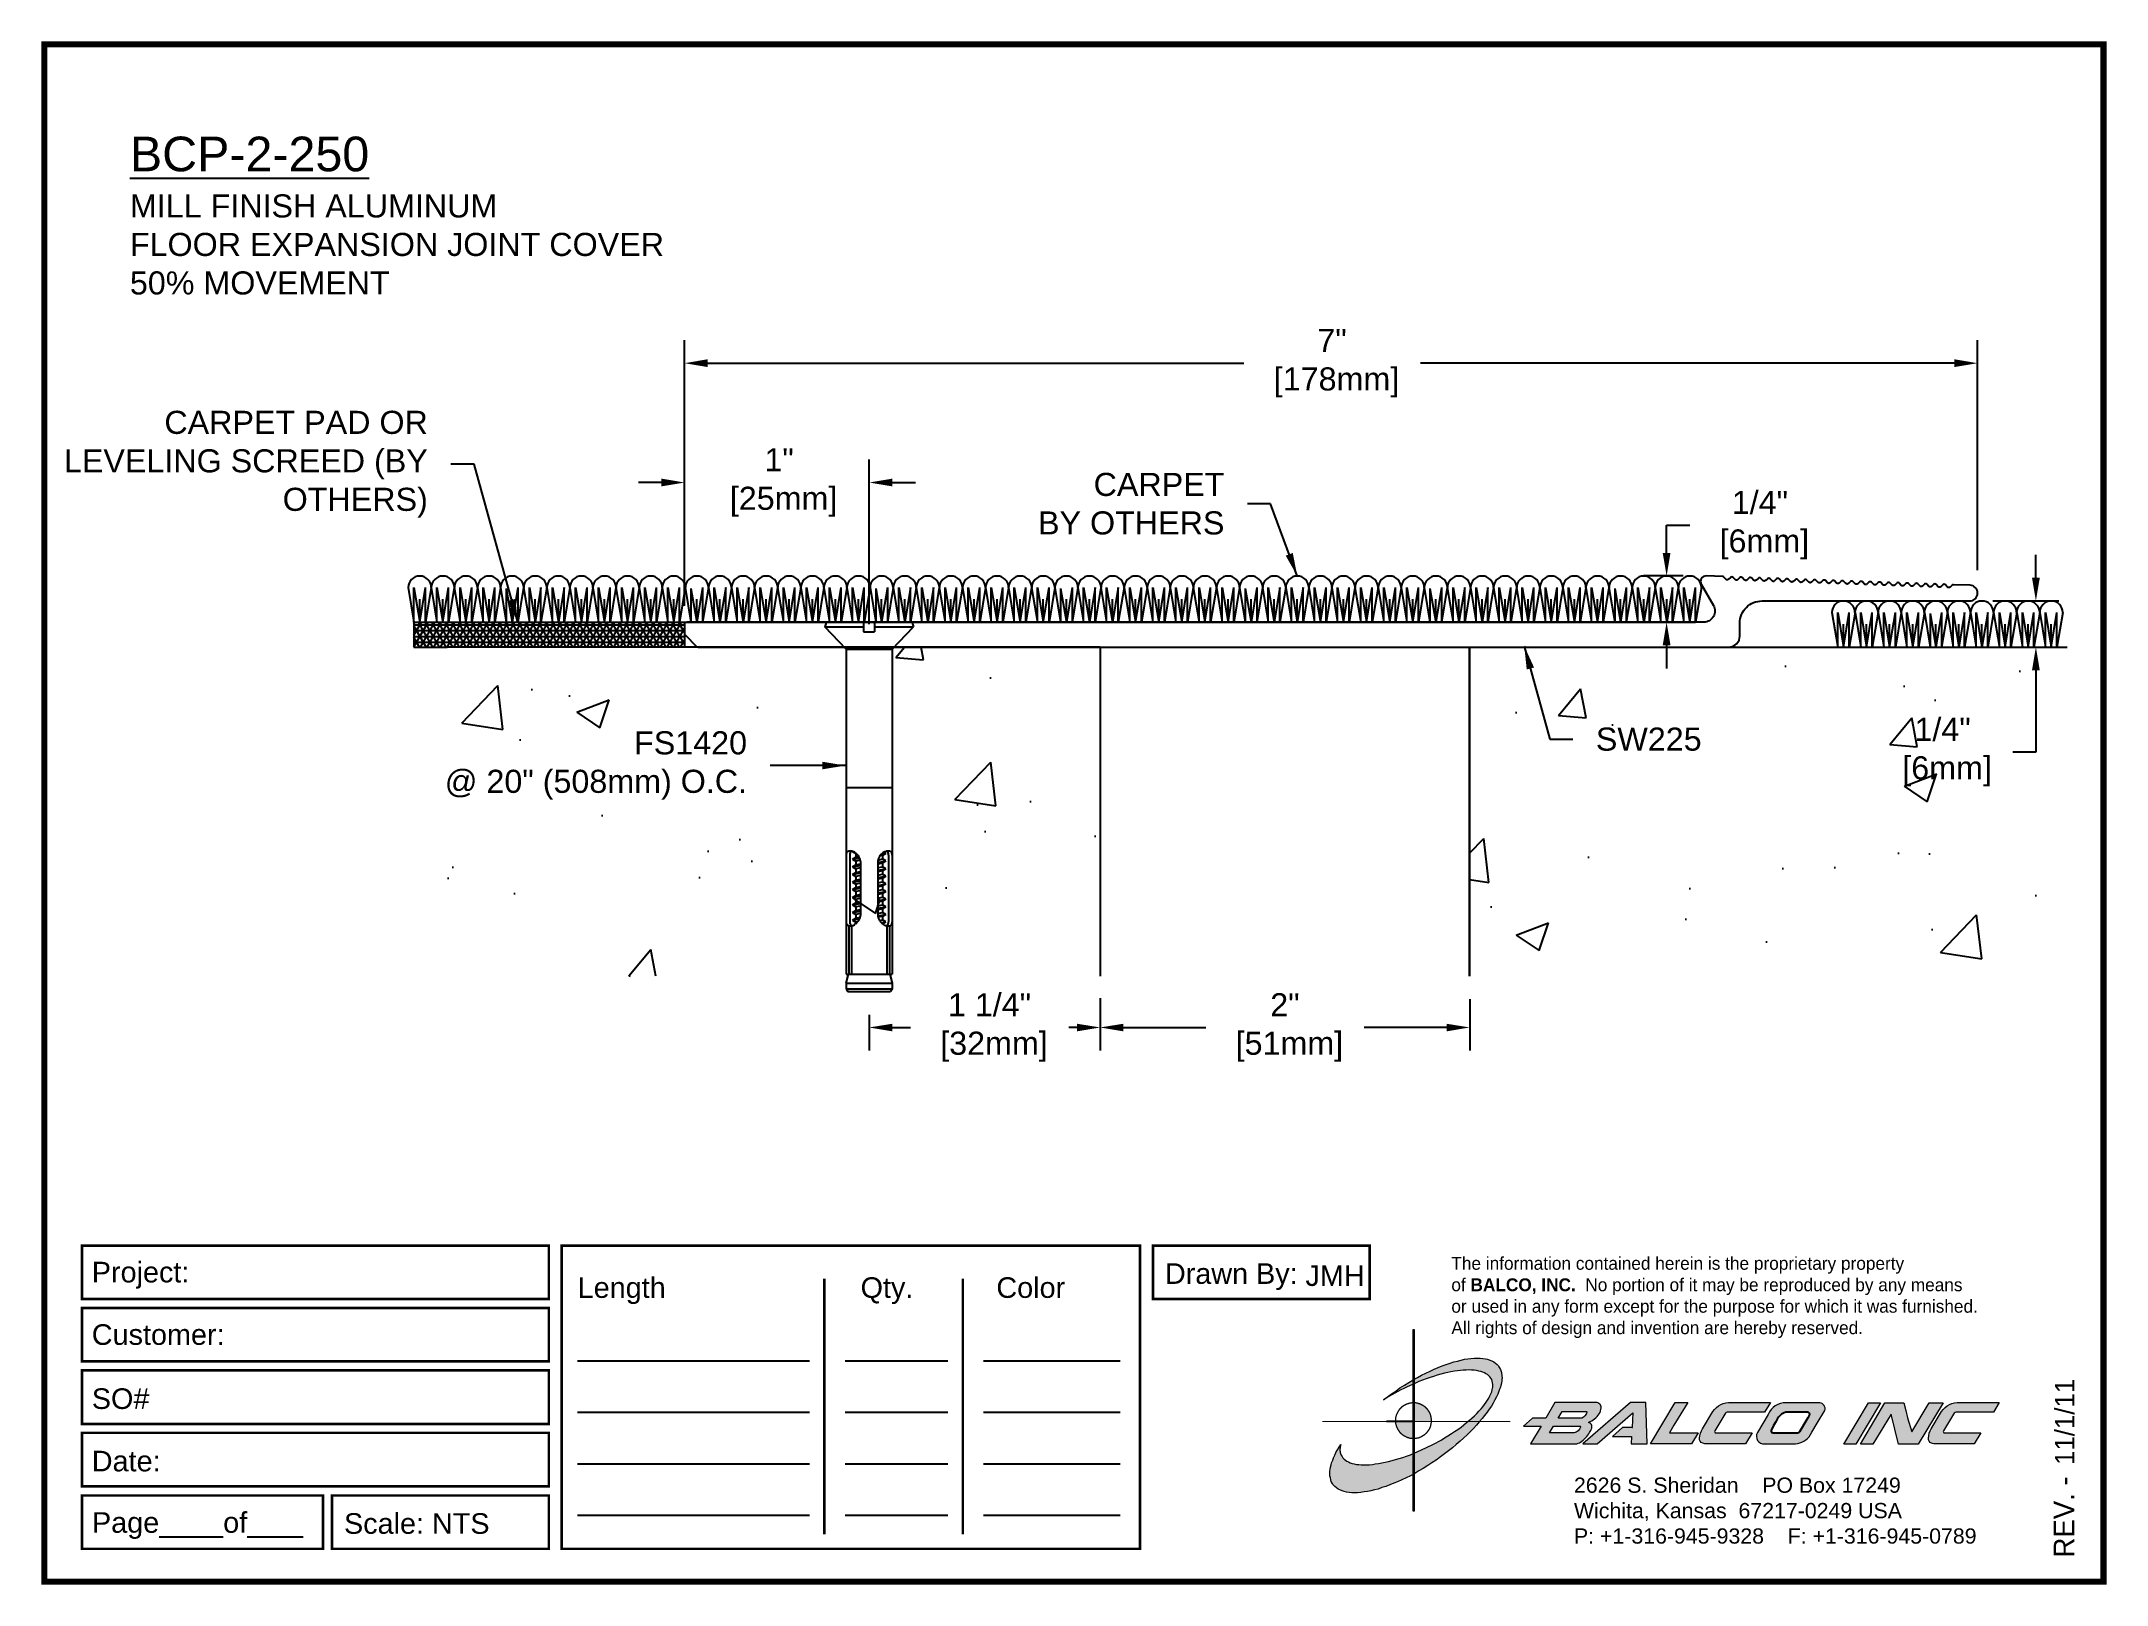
# Paper-space layout 'Layout1' of a CAD drawing. Header units: inches. Extents: x 0 to 10, y 0 to 7.5.
# The model-space entities are those that its viewports show. They can reach past a viewport. Long polylines and large blocks are cut down to what shows.
import ezdxf

# ---------------------------------------------------------------- set-up
doc = ezdxf.new("R2010")
doc.units = ezdxf.units.IN
doc.header["$MEASUREMENT"] = 0
for name, color, linetype in [('Anchors', 4, 'Continuous'), ('Border', 7, 'Continuous'), ('Conditions', 1, 'Continuous'), ('Dimensions', 3, 'Continuous'), ('Metals', 7, 'Continuous'), ('Text', 2, 'Continuous')]:
    doc.layers.add(name, color=color, linetype=linetype)
doc.styles.add('ARIAL', font='arial.ttf')
doc.styles.add('Copyright', font='ERASDEMI.TTF')
doc.styles.get("Standard").update_dxf_attribs({"font": 'arial.ttf'})
doc.dimstyles.new('Arial', dxfattribs={"dimtxt": 0.125, "dimasz": 0.125, "dimexe": 0.125, "dimexo": 0.125, "dimgap": 0.125, "dimtad": 0, "dimtih": 1, "dimtoh": 1, "dimdec": 4, "dimzin": 0, "dimdsep": 46, "dimlunit": 4, "dimtxsty": 'ARIAL', "dimcen": 0.125, "dimadec": 0, "dimazin": 0, "dimtfac": 1, "dimtdec": 4, "dimtofl": 0, "dimtmove": 0, "dimatfit": 3, "dimfxl": 0, "dimfrac": 2, "dimtolj": 1, "dimtzin": 0, "dimarcsym": 0})

psp = doc.layouts.get("Layout1")

# ---------------------------------------------------------------- texts
at = {"insert": (6.828, 1.576), "char_height": 0.0625, "width": 50.295, "attachment_point": 1, "style": 'Copyright'}
psp.add_mtext('The information contained herein is the proprietary property\\Pof {\\fEras Bold ITC|b0|i0|c0|p34;BALCO, INC.}  No portion of it may be reproduced by any means\\Por used in any form except for the purpose for which it was furnished.\\PAll rights of design and invention are hereby reserved.', dxfattribs=at)
at = {"layer": 'Border', "insert": (7.423, 0.505), "char_height": 0.074, "width": 2.3438, "attachment_point": 1, "style": 'ARIAL'}
psp.add_mtext('2626 S. Sheridan    PO Box 17249\\PWichita, Kansas  67217-0249 USA \\PP: +1-316-945-9328    F: +1-316-945-0789', dxfattribs=at)

msp = doc.modelspace()

# ---------------------------------------------------------------- texts
at = {"layer": 'Text', "style": 'ARIAL'}
for s, insert, char_height, width, attachment_point in [('{\\LBCP-2-250\\P\\H0.6667x;\\lMILL FINISH ALUMINUM\\PFLOOR EXPANSION JOINT COVER\\P50% MOVEMENT}', (0.54078, 6.11133), 0.1875, 3.2215, 1), ('CARPET PAD OR LEVELING SCREED (BY OTHERS)', (2.15354, 4.33757), 0.125, 1.9706066, 6), ('\\A1;CARPET\\PBY OTHERS', (6.46563, 4.12365), 0.125, 1.0255168, 6), ('\\A1;SW225', (8.47611, 2.84901), 0.125, 1.3826636, 4), ('\\A1;FS1420\\P@ 20" (508mm) O.C.', (3.88145, 2.70684), 0.125, 1.7723285, 6)]:
    msp.add_mtext(s, dxfattribs=dict(at, insert=insert, char_height=char_height, width=width, attachment_point=attachment_point))

# ---------------------------------------------------------------- blocks, each defined once
blk = doc.blocks.new('ACADlogo')
h = blk.add_hatch(color=256)
h.paths.add_polyline_path([(-3.346, 1.223), (-3.351, 1.223), (-3.351, 0.979), (-3.346, 0.982)])
h.paths.add_polyline_path([(-3.346, 0.961), (-3.351, 0.959), (-3.351, 0.868), (-3.346, 0.868)])
h.paths.add_polyline_path([(-3.346, 0.777), (-3.351, 0.777), (-3.351, 0.699), (-3.351, 0.695), (-3.35, 0.695), (-3.346, 0.695)])
h.paths.add_polyline_path([(-3.346, 0.864), (-3.346, 0.868), (-3.35, 0.868), (-3.351, 0.868), (-3.351, 0.777), (-3.346, 0.777), (-3.346, 0.778), (-3.348, 0.778)])
h.paths.add_polyline_path([(-3.346, 0.524), (-3.351, 0.521), (-3.351, 0.342), (-3.346, 0.342)])
h.paths.add_polyline_path([(-3.346, 0.695), (-3.351, 0.695), (-3.351, 0.621), (-3.346, 0.623)])
h.paths.add_polyline_path([(-3.346, 0.623), (-3.351, 0.621), (-3.351, 0.521), (-3.346, 0.524)])
h.paths.add_polyline_path([(-3.346, 0.982), (-3.351, 0.979), (-3.351, 0.959), (-3.346, 0.961)])
h = blk.add_hatch(color=175)
h.paths.add_polyline_path([(-3.518, 0.573), (-3.534, 0.571), (-3.548, 0.569), (-3.562, 0.567), (-3.576, 0.567), (-3.589, 0.566), (-3.602, 0.567), (-3.614, 0.568), (-3.625, 0.569), (-3.636, 0.572), (-3.646, 0.574), (-3.656, 0.577), (-3.664, 0.581), (-3.673, 0.585), (-3.679, 0.589), (-3.685, 0.595), (-3.688, 0.598), (-3.691, 0.6), (-3.695, 0.607), (-3.699, 0.614), (-3.703, 0.621), (-3.704, 0.626), (-3.705, 0.631), (-3.706, 0.637), (-3.706, 0.642), (-3.705, 0.648), (-3.705, 0.653), (-3.703, 0.659), (-3.702, 0.665), (-3.71, 0.652), (-3.717, 0.639), (-3.725, 0.626), (-3.731, 0.613), (-3.737, 0.601), (-3.741, 0.589), (-3.746, 0.577), (-3.749, 0.566), (-3.751, 0.555), (-3.753, 0.544), (-3.754, 0.538), (-3.754, 0.533), (-3.755, 0.523), (-3.754, 0.513), (-3.753, 0.508), (-3.752, 0.503), (-3.75, 0.494), (-3.748, 0.486), (-3.743, 0.477), (-3.74, 0.473), (-3.738, 0.469), (-3.734, 0.465), (-3.73, 0.461), (-3.723, 0.455), (-3.715, 0.449), (-3.706, 0.445), (-3.695, 0.44), (-3.685, 0.437), (-3.674, 0.434), (-3.661, 0.432), (-3.648, 0.431), (-3.634, 0.431), (-3.62, 0.431), (-3.604, 0.433), (-3.588, 0.435), (-3.572, 0.438), (-3.556, 0.441), (-3.538, 0.445), (-3.52, 0.449), (-3.503, 0.456), (-3.483, 0.461), (-3.464, 0.469), (-3.445, 0.477), (-3.426, 0.485), (-3.406, 0.494), (-3.385, 0.503), (-3.364, 0.514), (-3.351, 0.521), (-3.351, 0.621), (-3.364, 0.616), (-3.382, 0.609), (-3.4, 0.603), (-3.418, 0.598), (-3.436, 0.592), (-3.453, 0.587), (-3.47, 0.583), (-3.486, 0.579), (-3.503, 0.576)])
h.paths.add_polyline_path([(-3.215, 0.687), (-3.251, 0.667), (-3.289, 0.649), (-3.327, 0.631), (-3.345, 0.623), (-3.346, 0.623), (-3.346, 0.524), (-3.343, 0.525), (-3.323, 0.537), (-3.302, 0.549), (-3.28, 0.563), (-3.259, 0.577), (-3.238, 0.59), (-3.218, 0.605), (-3.198, 0.62), (-3.179, 0.635), (-3.16, 0.65), (-3.141, 0.665), (-3.123, 0.681), (-3.106, 0.696), (-3.089, 0.712), (-3.074, 0.727), (-3.058, 0.743), (-3.043, 0.759), (-3.03, 0.775), (-3.028, 0.777), (-3.085, 0.777), (-3.091, 0.772), (-3.105, 0.761), (-3.118, 0.75), (-3.134, 0.739), (-3.149, 0.729), (-3.165, 0.718), (-3.182, 0.707), (-3.198, 0.697)])
h.paths.add_polyline_path([(-2.921, 1.009), (-2.922, 1.015), (-2.924, 1.02), (-2.926, 1.029), (-2.931, 1.038), (-2.934, 1.043), (-2.936, 1.047), (-2.94, 1.05), (-2.943, 1.054), (-2.951, 1.06), (-2.959, 1.066), (-2.968, 1.071), (-2.978, 1.075), (-2.989, 1.079), (-3, 1.081), (-3.013, 1.083), (-3.026, 1.084), (-3.04, 1.084), (-3.054, 1.084), (-3.07, 1.083), (-3.085, 1.081), (-3.102, 1.079), (-3.118, 1.075), (-3.136, 1.07), (-3.153, 1.066), (-3.171, 1.06), (-3.191, 1.054), (-3.21, 1.047), (-3.229, 1.039), (-3.248, 1.031), (-3.268, 1.022), (-3.289, 1.012), (-3.31, 1.002), (-3.33, 0.991), (-3.346, 0.982), (-3.346, 0.961), (-3.342, 0.962), (-3.323, 0.971), (-3.305, 0.978), (-3.287, 0.984), (-3.268, 0.991), (-3.251, 0.996), (-3.234, 1.002), (-3.216, 1.007), (-3.199, 1.011), (-3.182, 1.015), (-3.167, 1.018), (-3.15, 1.021), (-3.136, 1.023), (-3.121, 1.025), (-3.107, 1.026), (-3.093, 1.026), (-3.079, 1.027), (-3.067, 1.026), (-3.054, 1.026), (-3.043, 1.025), (-3.032, 1.022), (-3.022, 1.02), (-3.013, 1.016), (-3.004, 1.013), (-2.997, 1.009), (-2.989, 1.005), (-2.983, 0.999), (-2.98, 0.996), (-2.978, 0.994), (-2.973, 0.987), (-2.969, 0.981), (-2.967, 0.973), (-2.965, 0.965), (-2.964, 0.957), (-2.964, 0.949), (-2.964, 0.944), (-2.965, 0.94), (-2.967, 0.93), (-2.969, 0.921), (-2.973, 0.911), (-2.978, 0.901), (-2.983, 0.891), (-2.989, 0.881), (-2.996, 0.871), (-3.004, 0.86), (-3.012, 0.849), (-3.021, 0.838), (-3.032, 0.827), (-3.042, 0.816), (-3.053, 0.805), (-3.065, 0.794), (-3.077, 0.783), (-3.085, 0.777), (-3.028, 0.777), (-3.016, 0.791), (-3.004, 0.806), (-2.992, 0.822), (-2.981, 0.837), (-2.971, 0.852), (-2.962, 0.866), (-2.954, 0.882), (-2.946, 0.896), (-2.939, 0.91), (-2.934, 0.924), (-2.929, 0.938), (-2.926, 0.944), (-2.925, 0.951), (-2.922, 0.963), (-2.92, 0.975), (-2.92, 0.982), (-2.919, 0.987), (-2.92, 0.999), (-2.92, 1.005)])
h.paths.add_polyline_path([(-3.372, 0.966), (-3.393, 0.953), (-3.415, 0.94), (-3.435, 0.925), (-3.455, 0.911), (-3.475, 0.897), (-3.494, 0.882), (-3.468, 0.898), (-3.439, 0.915), (-3.41, 0.93), (-3.396, 0.938), (-3.38, 0.945), (-3.351, 0.959), (-3.351, 0.979)])
h = blk.add_hatch(color=256)
h.paths.add_polyline_path([(-3.268, 0.814), (-3.27, 0.819), (-3.273, 0.824), (-3.276, 0.828), (-3.279, 0.833), (-3.282, 0.837), (-3.286, 0.841), (-3.29, 0.845), (-3.294, 0.849), (-3.298, 0.852), (-3.303, 0.855), (-3.308, 0.858), (-3.313, 0.86), (-3.318, 0.863), (-3.323, 0.864), (-3.328, 0.866), (-3.334, 0.867), (-3.339, 0.868), (-3.345, 0.868), (-3.346, 0.868), (-3.346, 0.777), (-3.335, 0.777), (-3.262, 0.777), (-3.262, 0.781), (-3.262, 0.787), (-3.263, 0.792), (-3.264, 0.798), (-3.265, 0.803), (-3.266, 0.808)])
h.paths.add_polyline_path([(-3.351, 0.777), (-3.436, 0.777), (-3.435, 0.773), (-3.435, 0.768), (-3.434, 0.762), (-3.432, 0.757), (-3.431, 0.752), (-3.428, 0.747), (-3.426, 0.742), (-3.423, 0.737), (-3.42, 0.732), (-3.417, 0.728), (-3.414, 0.723), (-3.41, 0.719), (-3.406, 0.716), (-3.401, 0.712), (-3.397, 0.709), (-3.392, 0.706), (-3.387, 0.704), (-3.382, 0.701), (-3.377, 0.699), (-3.372, 0.698), (-3.367, 0.696), (-3.361, 0.695), (-3.356, 0.695), (-3.351, 0.695)])
h.paths.add_polyline_path([(-3.346, 0.868), (-3.35, 0.868), (-3.351, 0.868), (-3.351, 0.777), (-3.346, 0.777)])
h = blk.add_hatch(color=256)
h.paths.add_polyline_path([(-2.438, 0.844, 0.412988), (-2.461, 0.869), (-2.663, 0.869), (-2.707, 0.794), (-2.771, 0.794), (-2.815, 0.755), (-2.73, 0.755), (-2.781, 0.668), (-2.563, 0.668, 0.107996), (-2.538, 0.677, 0.108939), (-2.494, 0.724, 0.080345), (-2.483, 0.745, 0.419497), (-2.499, 0.773, 0.149928), (-2.447, 0.815, 0.134283)])
h.paths.add_polyline_path([(-2.507, 0.821, -0.209012), (-2.532, 0.794), (-2.538, 0.794), (-2.646, 0.794), (-2.627, 0.825), (-2.51, 0.825, -0.56619)], flags=16)
h.paths.add_polyline_path([(-2.538, 0.75, -0.241309), (-2.569, 0.722), (-2.688, 0.722), (-2.669, 0.755), (-2.541, 0.755, -0.56619)], flags=16)
for points in [[(-2.285, 0.819), (-2.287, 0.748), (-2.335, 0.748), (-2.383, 0.705), (-2.29, 0.705), (-2.292, 0.668), (-2.215, 0.668), (-2.221, 0.869), (-2.295, 0.869), (-2.527, 0.668), (-2.458, 0.668)], [(-2.018, 0.869), (-2.079, 0.869), (-2.198, 0.668), (-2, 0.668), (-1.968, 0.722), (-2.107, 0.722), (-2.085, 0.759), (-2.064, 0.794)], [(-1.617, 0.869), (-1.807, 0.869, 0.270182), (-1.896, 0.825), (-1.946, 0.742, 0.109019), (-1.961, 0.695, 0.340665), (-1.945, 0.672, 0.129907), (-1.923, 0.668), (-1.738, 0.668), (-1.706, 0.722), (-1.878, 0.722), (-1.882, 0.722, -0.601242), (-1.887, 0.731), (-1.838, 0.813, -0.253048), (-1.821, 0.823), (-1.645, 0.823)], [(-1.083, 0.867), (-1.14, 0.867), (-1.261, 0.667), (-1.26, 0.667), (-1.202, 0.667)], [(-0.96, 0.83), (-0.969, 0.867), (-1.061, 0.867), (-1.179, 0.667), (-1.12, 0.667), (-1.031, 0.812), (-0.995, 0.667), (-0.9, 0.667), (-0.778, 0.867), (-0.846, 0.867), (-0.931, 0.727), (-0.951, 0.795)], [(-0.507, 0.869), (-0.697, 0.869, 0.270182), (-0.786, 0.825), (-0.836, 0.742, 0.109019), (-0.85, 0.695, 0.340665), (-0.835, 0.672, 0.129907), (-0.812, 0.668), (-0.628, 0.668), (-0.595, 0.722), (-0.768, 0.722), (-0.772, 0.722, -0.601242), (-0.777, 0.731), (-0.728, 0.813, -0.253048), (-0.71, 0.823), (-0.534, 0.823)], [(-3.346, 0.623), (-3.351, 0.621), (-3.351, 0.521), (-3.346, 0.524)]]:
    blk.add_hatch(color=256).paths.add_polyline_path(points)
h = blk.add_hatch(color=256)
h.paths.add_polyline_path([(-1.377, 0.868), (-1.383, 0.868), (-1.383, 0.868), (-1.44, 0.868), (-1.492, 0.868), (-1.541, 0.868, 0.297712), (-1.628, 0.811), (-1.68, 0.723, 0.585116), (-1.646, 0.668), (-1.506, 0.668, 0.210586), (-1.429, 0.703), (-1.415, 0.726), (-1.389, 0.769), (-1.352, 0.831, 0.4352)])
h.paths.add_polyline_path([(-1.437, 0.823, -0.603783), (-1.428, 0.805), (-1.431, 0.801), (-1.434, 0.796), (-1.438, 0.789), (-1.474, 0.728, -0.229001), (-1.489, 0.722), (-1.494, 0.722), (-1.501, 0.722), (-1.597, 0.722), (-1.604, 0.722, -0.492401), (-1.613, 0.734), (-1.601, 0.757), (-1.591, 0.775), (-1.582, 0.791, -0.238368), (-1.535, 0.823)], flags=16)
for q in [(-3.48, 0.777), (-3.351, 0.642)]:
    blk.add_line((-3.351, 0.777), q)
at = {"color": 7, "lineweight": 0}
for points in [[(-3.351, 1.223), (-3.346, 1.223), (-3.346, 0.342), (-3.351, 0.342), (-3.351, 1.223)], [(-2.292, 0.668), (-2.215, 0.668), (-2.221, 0.869), (-2.295, 0.869), (-2.527, 0.668), (-2.458, 0.668), (-2.285, 0.819), (-2.287, 0.748), (-2.286, 0.748), (-2.335, 0.748), (-2.383, 0.705), (-2.29, 0.705), (-2.292, 0.668), (-2.292, 0.668)], [(-2.198, 0.668), (-2.079, 0.869), (-2.018, 0.869), (-2.064, 0.794), (-2.085, 0.759), (-2.107, 0.722), (-1.968, 0.722), (-2, 0.668), (-2.198, 0.668), (-2.198, 0.668)], [(-1.383, 0.868), (-1.383, 0.868)], [(-1.261, 0.667), (-1.14, 0.867), (-1.083, 0.867), (-1.202, 0.667), (-1.26, 0.667), (-1.261, 0.667), (-1.261, 0.667)], [(-0.9, 0.667), (-0.995, 0.667), (-1.031, 0.812), (-1.12, 0.667), (-1.179, 0.667), (-1.061, 0.867), (-0.969, 0.867), (-0.96, 0.83), (-0.951, 0.795), (-0.931, 0.727), (-0.846, 0.867), (-0.778, 0.867), (-0.9, 0.667), (-0.9, 0.667)]]:
    blk.add_lwpolyline(points, dxfattribs=at)
at = {"color": 175, "lineweight": 0}
blk.add_lwpolyline([(-2.926, 1.029), (-2.924, 1.02), (-2.922, 1.015), (-2.921, 1.009), (-2.92, 1.005), (-2.92, 0.999), (-2.919, 0.987), (-2.92, 0.982), (-2.92, 0.975), (-2.922, 0.963), (-2.925, 0.951), (-2.926, 0.944), (-2.929, 0.938), (-2.934, 0.924), (-2.939, 0.91), (-2.946, 0.896), (-2.954, 0.882), (-2.962, 0.866), (-2.971, 0.852), (-2.981, 0.837), (-2.992, 0.822), (-3.004, 0.806), (-3.016, 0.791), (-3.03, 0.775), (-3.043, 0.759), (-3.058, 0.743), (-3.074, 0.727), (-3.089, 0.712), (-3.106, 0.696), (-3.123, 0.681), (-3.141, 0.665), (-3.16, 0.65), (-3.179, 0.635), (-3.198, 0.62), (-3.218, 0.605), (-3.238, 0.59), (-3.259, 0.577), (-3.28, 0.563), (-3.302, 0.549), (-3.323, 0.537), (-3.343, 0.525), (-3.364, 0.514), (-3.385, 0.503), (-3.406, 0.494), (-3.426, 0.485), (-3.445, 0.477), (-3.464, 0.469), (-3.483, 0.461), (-3.503, 0.456), (-3.52, 0.449), (-3.538, 0.445), (-3.556, 0.441), (-3.572, 0.438), (-3.588, 0.435), (-3.604, 0.433), (-3.62, 0.431), (-3.634, 0.431), (-3.648, 0.431), (-3.661, 0.432), (-3.674, 0.434), (-3.685, 0.437), (-3.695, 0.44), (-3.706, 0.445), (-3.715, 0.449), (-3.723, 0.455), (-3.73, 0.461), (-3.734, 0.465), (-3.738, 0.469), (-3.74, 0.473), (-3.743, 0.477), (-3.748, 0.486), (-3.75, 0.494), (-3.752, 0.503), (-3.753, 0.508), (-3.754, 0.513), (-3.755, 0.523), (-3.754, 0.533), (-3.754, 0.538), (-3.753, 0.544), (-3.751, 0.555), (-3.749, 0.566), (-3.746, 0.577), (-3.741, 0.589), (-3.737, 0.601), (-3.731, 0.613), (-3.725, 0.626), (-3.717, 0.639), (-3.71, 0.652), (-3.702, 0.665), (-3.703, 0.659), (-3.705, 0.653), (-3.705, 0.648), (-3.706, 0.642), (-3.706, 0.637), (-3.705, 0.631), (-3.704, 0.626), (-3.703, 0.621), (-3.699, 0.614), (-3.695, 0.607), (-3.691, 0.6), (-3.688, 0.598), (-3.685, 0.595), (-3.679, 0.589), (-3.673, 0.585), (-3.664, 0.581), (-3.656, 0.577), (-3.646, 0.574), (-3.636, 0.572), (-3.625, 0.569), (-3.614, 0.568), (-3.602, 0.567), (-3.589, 0.566), (-3.576, 0.567), (-3.562, 0.567), (-3.548, 0.569), (-3.534, 0.571), (-3.518, 0.573), (-3.503, 0.576), (-3.486, 0.579), (-3.47, 0.583), (-3.453, 0.587), (-3.436, 0.592), (-3.418, 0.598), (-3.4, 0.603), (-3.382, 0.609), (-3.364, 0.616), (-3.345, 0.623), (-3.327, 0.631), (-3.289, 0.649), (-3.251, 0.667), (-3.215, 0.687), (-3.198, 0.697), (-3.182, 0.707), (-3.165, 0.718), (-3.149, 0.729), (-3.134, 0.739), (-3.118, 0.75), (-3.105, 0.761), (-3.091, 0.772), (-3.077, 0.783), (-3.065, 0.794), (-3.053, 0.805), (-3.042, 0.816), (-3.032, 0.827), (-3.021, 0.838), (-3.012, 0.849), (-3.004, 0.86), (-2.996, 0.871), (-2.989, 0.881), (-2.983, 0.891), (-2.978, 0.901), (-2.973, 0.911), (-2.969, 0.921), (-2.967, 0.93), (-2.965, 0.94), (-2.964, 0.944), (-2.964, 0.949), (-2.964, 0.957), (-2.965, 0.965), (-2.967, 0.973), (-2.969, 0.981), (-2.973, 0.987), (-2.978, 0.994), (-2.98, 0.996), (-2.983, 0.999), (-2.989, 1.005), (-2.997, 1.009), (-3.004, 1.013), (-3.013, 1.016), (-3.022, 1.02), (-3.032, 1.022), (-3.043, 1.025), (-3.054, 1.026), (-3.067, 1.026), (-3.079, 1.027), (-3.093, 1.026), (-3.107, 1.026), (-3.121, 1.025), (-3.136, 1.023), (-3.15, 1.021), (-3.167, 1.018), (-3.182, 1.015), (-3.199, 1.011), (-3.216, 1.007), (-3.234, 1.002), (-3.251, 0.996), (-3.268, 0.991), (-3.287, 0.984), (-3.305, 0.978), (-3.323, 0.971), (-3.342, 0.962), (-3.38, 0.945), (-3.396, 0.938), (-3.41, 0.93), (-3.439, 0.915), (-3.468, 0.898), (-3.494, 0.882), (-3.475, 0.897), (-3.455, 0.911), (-3.435, 0.925), (-3.415, 0.94), (-3.393, 0.953), (-3.372, 0.966), (-3.351, 0.979), (-3.33, 0.991), (-3.31, 1.002), (-3.289, 1.012), (-3.268, 1.022), (-3.248, 1.031), (-3.229, 1.039), (-3.21, 1.047), (-3.191, 1.054), (-3.171, 1.06), (-3.153, 1.066), (-3.136, 1.07), (-3.118, 1.075), (-3.102, 1.079), (-3.085, 1.081), (-3.07, 1.083), (-3.054, 1.084), (-3.04, 1.084), (-3.026, 1.084), (-3.013, 1.083), (-3, 1.081), (-2.989, 1.079), (-2.978, 1.075), (-2.968, 1.071), (-2.959, 1.066), (-2.951, 1.06), (-2.943, 1.054), (-2.94, 1.05), (-2.936, 1.047), (-2.934, 1.043), (-2.931, 1.038), (-2.926, 1.029), (-2.926, 1.029)], dxfattribs=at)
at = {"color": 7, "lineweight": 0, "const_width": 0.0064}
blk.add_lwpolyline([(-3.262, 0.781), (-3.262, 0.787), (-3.263, 0.792), (-3.264, 0.798), (-3.265, 0.803), (-3.266, 0.808), (-3.268, 0.814), (-3.27, 0.819), (-3.273, 0.824), (-3.276, 0.828), (-3.279, 0.833), (-3.282, 0.837), (-3.286, 0.841), (-3.29, 0.845), (-3.294, 0.849), (-3.298, 0.852), (-3.303, 0.855), (-3.308, 0.858), (-3.313, 0.86), (-3.318, 0.863), (-3.323, 0.864), (-3.328, 0.866), (-3.334, 0.867), (-3.339, 0.868), (-3.345, 0.868), (-3.35, 0.868), (-3.356, 0.868), (-3.361, 0.867), (-3.367, 0.866), (-3.372, 0.865), (-3.377, 0.863), (-3.382, 0.862), (-3.387, 0.859), (-3.392, 0.857), (-3.397, 0.854), (-3.401, 0.851), (-3.406, 0.847), (-3.41, 0.843), (-3.414, 0.839), (-3.417, 0.835), (-3.42, 0.831), (-3.423, 0.826), (-3.426, 0.821), (-3.428, 0.816), (-3.431, 0.811), (-3.432, 0.806), (-3.434, 0.801), (-3.435, 0.795), (-3.435, 0.79), (-3.436, 0.784), (-3.436, 0.779), (-3.435, 0.773), (-3.435, 0.768), (-3.434, 0.762), (-3.432, 0.757), (-3.431, 0.752), (-3.428, 0.747), (-3.426, 0.742), (-3.423, 0.737), (-3.42, 0.732), (-3.417, 0.728), (-3.414, 0.723), (-3.41, 0.719), (-3.406, 0.716), (-3.401, 0.712), (-3.397, 0.709), (-3.392, 0.706), (-3.387, 0.704), (-3.382, 0.701), (-3.377, 0.699), (-3.372, 0.698), (-3.367, 0.696), (-3.361, 0.695), (-3.356, 0.695), (-3.35, 0.695), (-3.345, 0.695), (-3.339, 0.695), (-3.334, 0.696), (-3.328, 0.697), (-3.323, 0.698), (-3.318, 0.7), (-3.313, 0.702), (-3.308, 0.705), (-3.303, 0.708), (-3.298, 0.711), (-3.294, 0.714), (-3.29, 0.718), (-3.286, 0.721), (-3.282, 0.726), (-3.279, 0.73), (-3.276, 0.734), (-3.273, 0.739), (-3.27, 0.744), (-3.268, 0.749), (-3.266, 0.754), (-3.265, 0.76), (-3.264, 0.765), (-3.263, 0.77), (-3.262, 0.776), (-3.262, 0.781)], dxfattribs=at)
at = {"color": 7, "lineweight": 0}
for points in [[(-2.447, 0.815, 0.130368), (-2.438, 0.843, 0.448367), (-2.463, 0.869), (-2.663, 0.869), (-2.707, 0.794), (-2.771, 0.794), (-2.815, 0.755), (-2.73, 0.755), (-2.781, 0.668), (-2.563, 0.668, 0.107996), (-2.538, 0.677, 0.108939), (-2.494, 0.724, 0.077395), (-2.484, 0.744, 0.430878), (-2.499, 0.773, 0.149928)], [(-2.507, 0.821, -0.209012), (-2.532, 0.794), (-2.538, 0.794), (-2.646, 0.794), (-2.627, 0.825), (-2.512, 0.825), (-2.509, 0.825, -0.531288)], [(-1.838, 0.813), (-1.887, 0.731, 0.587385), (-1.882, 0.722), (-1.878, 0.722), (-1.706, 0.722), (-1.738, 0.668), (-1.923, 0.668, -0.129907), (-1.945, 0.672, -0.349839), (-1.961, 0.696, -0.107341), (-1.946, 0.742), (-1.896, 0.825, -0.270182), (-1.807, 0.869), (-1.617, 0.869), (-1.645, 0.823), (-1.821, 0.823, 0.252436)], [(-1.68, 0.723, 0.585116), (-1.646, 0.668), (-1.506, 0.668, 0.210586), (-1.429, 0.703), (-1.415, 0.726), (-1.389, 0.769), (-1.352, 0.831, 0.4352), (-1.377, 0.868), (-1.383, 0.868), (-1.383, 0.868), (-1.44, 0.868), (-1.492, 0.868), (-1.541, 0.868, 0.297712), (-1.628, 0.811)], [(-0.728, 0.813), (-0.777, 0.731, 0.587385), (-0.772, 0.722), (-0.768, 0.722), (-0.595, 0.722), (-0.628, 0.668), (-0.812, 0.668, -0.129907), (-0.835, 0.672, -0.349839), (-0.85, 0.696, -0.107341), (-0.836, 0.742), (-0.786, 0.825, -0.270182), (-0.697, 0.869), (-0.507, 0.869), (-0.534, 0.823), (-0.71, 0.823, 0.252436)], [(-2.569, 0.722), (-2.688, 0.722), (-2.669, 0.755), (-2.543, 0.755), (-2.54, 0.755, -0.531288), (-2.538, 0.75, -0.241309)]]:
    blk.add_lwpolyline(points, format="xyb", close=True, dxfattribs=at)
blk.add_lwpolyline([(-1.437, 0.823), (-1.535, 0.823, 0.238368), (-1.582, 0.791), (-1.591, 0.775), (-1.601, 0.757), (-1.613, 0.734, 0.490298), (-1.604, 0.722), (-1.597, 0.722), (-1.501, 0.722), (-1.494, 0.722), (-1.489, 0.722, 0.229001), (-1.474, 0.728), (-1.438, 0.789), (-1.434, 0.796), (-1.431, 0.801), (-1.428, 0.805, 0.603783)], format="xyb", close=True)
blk.add_lwpolyline([(-2.879, 0.777, 0.00455, 0.00455, 0), (-3.791, 0.777, 0.00183, 0.00183, 0), (-3.791, 0.777, 0.00183, 0.00183, 0)], format="xyseb", dxfattribs=at)
blk = doc.blocks.new('Quantity Data')
at = {"layer": 'Border', "color": 253}
for p, q in [((2.755, 1.254), (3.881, 1.254)), ((4.054, 1.254), (4.553, 1.254)), ((4.725, 1.254), (5.389, 1.254)), ((2.755, 1.004), (3.881, 1.004)), ((4.054, 1.004), (4.553, 1.004)), ((4.725, 1.004), (5.389, 1.004)), ((2.755, 0.754), (3.881, 0.754)), ((4.054, 0.754), (4.553, 0.754)), ((4.725, 0.754), (5.389, 0.754)), ((2.755, 0.504), (3.881, 0.504)), ((4.054, 0.504), (4.553, 0.504)), ((4.725, 0.504), (5.389, 0.504))]:
    blk.add_line(p, q, dxfattribs=at)
at = {"layer": 'Border', "const_width": 0.0125}
blk.add_lwpolyline([(5.485, 0.341), (2.678, 0.341), (2.678, 1.813), (5.485, 1.813)], close=True, dxfattribs=at)
for points in [[(3.953, 1.653), (3.953, 0.412)], [(4.625, 1.653), (4.625, 0.412)]]:
    blk.add_lwpolyline(points, dxfattribs=at)
at = {"layer": 'Border', "style": 'ARIAL'}
for s, p in [('Length', (2.756, 1.559)), ('Qty.', (4.129, 1.559)), ('Color', (4.788, 1.559))]:
    blk.add_text(s, height=0.1, dxfattribs=at).set_placement(p)
blk = doc.blocks.new('Drawn By')
at = {"layer": 'Border', "const_width": 0.0125}
blk.add_lwpolyline([(5.38, 1.813), (6.432, 1.813), (6.432, 1.554), (5.38, 1.554)], close=True, dxfattribs=at)
at = {"layer": 'Border', "style": 'ARIAL'}
blk.add_text('Drawn By: ', height=0.1, dxfattribs=at).set_placement((5.438, 1.627))
blk.add_attdef('XXX', (6.12, 1.617), '', height=0.1, dxfattribs=at)
blk = doc.blocks.new('Project Info')
at = {"layer": 'Border', "const_width": 0.0125}
for points in [[(0.182, 1.813), (2.448, 1.813), (2.448, 1.554), (0.182, 1.554)], [(0.182, 1.51), (2.448, 1.51), (2.448, 1.251), (0.182, 1.251)], [(0.182, 1.207), (2.448, 1.207), (2.448, 0.947), (0.182, 0.947)], [(0.182, 0.904), (2.448, 0.904), (2.448, 0.644), (0.182, 0.644)], [(0.182, 0.6), (1.352, 0.6), (1.352, 0.341), (0.182, 0.341)], [(1.396, 0.6), (2.448, 0.6), (2.448, 0.341), (1.396, 0.341)]]:
    blk.add_lwpolyline(points, close=True, dxfattribs=at)
at = {"layer": 'Border', "style": 'ARIAL'}
for s, p in [('Project:', (0.23, 1.634)), ('Customer:', (0.23, 1.331)), ('SO#', (0.23, 1.02)), ('Date:', (0.23, 0.717)), ('Page%%u        %%uof%%u       ', (0.231, 0.419)), ('Scale: NTS', (1.454, 0.414))]:
    blk.add_text(s, height=0.1, dxfattribs=at).set_placement(p)
blk = doc.blocks.new('REV')
at = {"style": 'Copyright'}
blk.add_text('REV. -', height=0.1, rotation=90, dxfattribs=at).set_placement((-0.142, 0.117))
at = {"style": 'Copyright', "flags": 4}
blk.add_attdef('REVISIONDATE', (-0.142, 0.566), '', height=0.0938, rotation=90, dxfattribs=at)
blk = doc.blocks.new('*D5')
at = {"layer": 'Defpoints', "color": 0}
for p in [(10.542, 4.885), (10.542, 3.64), (3.543, 3.468)]:
    blk.add_point(p, dxfattribs=at)
at = {"layer": 'Dimensions', "color": 0, "lineweight": -2}
for p, q in [((3.543, 3.593), (3.543, 5.01)), ((10.542, 3.765), (10.542, 5.01)), ((3.668, 4.885), (6.571, 4.885)), ((10.417, 4.885), (7.526, 4.885))]:
    blk.add_line(p, q, dxfattribs=at)
at = {"layer": 'Dimensions', "color": 0}
for points in [[(3.668, 4.906), (3.668, 4.864), (3.543, 4.885)], [(10.417, 4.906), (10.417, 4.864), (10.542, 4.885)]]:
    blk.add_solid(points, dxfattribs=at)
at = {"layer": 'Dimensions', "color": 0, "insert": (7.048, 4.885), "char_height": 0.125, "attachment_point": 5, "style": 'ARIAL'}
blk.add_mtext('\\A1;7"\\P [178mm]', dxfattribs=at)
blk = doc.blocks.new('*D6')
at = {"layer": 'Defpoints', "color": 0}
for p in [(4.543, 4.239), (3.543, 3.446), (4.543, 3.348)]:
    blk.add_point(p, dxfattribs=at)
at = {"layer": 'Dimensions', "color": 0, "lineweight": -2}
for p, q in [((3.543, 3.571), (3.543, 4.364)), ((4.543, 3.473), (4.543, 4.364)), ((3.418, 4.239), (3.293, 4.239)), ((4.668, 4.239), (4.793, 4.239))]:
    blk.add_line(p, q, dxfattribs=at)
at = {"layer": 'Dimensions', "color": 0}
for points in [[(3.418, 4.26), (3.418, 4.218), (3.543, 4.239)], [(4.668, 4.26), (4.668, 4.218), (4.543, 4.239)]]:
    blk.add_solid(points, dxfattribs=at)
at = {"layer": 'Dimensions', "color": 0, "insert": (4.055, 4.239), "char_height": 0.125, "attachment_point": 5, "style": 'ARIAL'}
blk.add_mtext('\\A1;1"\\P [25mm]', dxfattribs=at)
blk = doc.blocks.new('*D7')
at = {"layer": 'Defpoints', "color": 0}
for p in [(5.793, 1.572), (7.793, 1.567), (5.793, 1.289)]:
    blk.add_point(p, dxfattribs=at)
at = {"layer": 'Dimensions', "color": 0, "lineweight": -2}
for p, q in [((5.793, 1.447), (5.793, 1.164)), ((7.793, 1.442), (7.793, 1.164)), ((5.918, 1.289), (6.365, 1.289)), ((7.668, 1.289), (7.222, 1.289))]:
    blk.add_line(p, q, dxfattribs=at)
at = {"layer": 'Dimensions', "color": 0}
for points in [[(5.918, 1.309), (5.918, 1.268), (5.793, 1.289)], [(7.668, 1.309), (7.668, 1.268), (7.793, 1.289)]]:
    blk.add_solid(points, dxfattribs=at)
at = {"layer": 'Dimensions', "color": 0, "insert": (6.793, 1.289), "char_height": 0.125, "attachment_point": 5, "style": 'ARIAL'}
blk.add_mtext('\\A1;2"\\P [51mm]', dxfattribs=at)
blk = doc.blocks.new('*D8')
at = {"layer": 'Defpoints', "color": 0}
for p in [(9.074, 3.733), (8.859, 3.483), (9.061, 3.483)]:
    blk.add_point(p, dxfattribs=at)
at = {"layer": 'Dimensions', "color": 0, "lineweight": -2}
for p, q in [((8.859, 3.858), (8.859, 4.008)), ((8.859, 4.008), (8.984, 4.008)), ((8.949, 3.733), (8.734, 3.733)), ((8.936, 3.483), (8.734, 3.483)), ((8.859, 3.358), (8.859, 3.233))]:
    blk.add_line(p, q, dxfattribs=at)
at = {"layer": 'Dimensions', "color": 0}
for points in [[(8.838, 3.858), (8.88, 3.858), (8.859, 3.733)], [(8.838, 3.358), (8.88, 3.358), (8.859, 3.483)]]:
    blk.add_solid(points, dxfattribs=at)
at = {"layer": 'Dimensions', "color": 0, "insert": (9.364, 4.008), "char_height": 0.125, "attachment_point": 5, "style": 'ARIAL'}
blk.add_mtext('\\A1;1/4"\\P [6mm]', dxfattribs=at)
blk = doc.blocks.new('*D9')
at = {"layer": 'Defpoints', "color": 0}
for p in [(10.5, 3.598), (9.196, 3.348), (10.858, 3.348)]:
    blk.add_point(p, dxfattribs=at)
at = {"layer": 'Dimensions', "color": 0, "lineweight": -2}
for p, q in [((10.858, 3.723), (10.858, 3.848)), ((10.625, 3.598), (10.983, 3.598)), ((9.321, 3.348), (10.983, 3.348)), ((10.858, 3.223), (10.858, 2.78)), ((10.858, 2.78), (10.733, 2.78))]:
    blk.add_line(p, q, dxfattribs=at)
at = {"layer": 'Dimensions', "color": 0}
for points in [[(10.837, 3.723), (10.879, 3.723), (10.858, 3.598)], [(10.837, 3.223), (10.879, 3.223), (10.858, 3.348)]]:
    blk.add_solid(points, dxfattribs=at)
at = {"layer": 'Dimensions', "color": 0, "insert": (10.353, 2.78), "char_height": 0.125, "attachment_point": 5, "style": 'ARIAL'}
blk.add_mtext('\\A1;1/4"\\P [6mm]', dxfattribs=at)
blk = doc.blocks.new('*D11')
at = {"layer": 'Defpoints', "color": 0}
for p in [(5.793, 1.567), (4.543, 1.483), (4.543, 1.289)]:
    blk.add_point(p, dxfattribs=at)
at = {"layer": 'Dimensions', "color": 0, "lineweight": -2}
for p, q in [((4.543, 1.358), (4.543, 1.164)), ((5.793, 1.442), (5.793, 1.164)), ((4.668, 1.289), (4.766, 1.289)), ((5.668, 1.289), (5.623, 1.289))]:
    blk.add_line(p, q, dxfattribs=at)
at = {"layer": 'Dimensions', "color": 0}
for points in [[(4.668, 1.309), (4.668, 1.268), (4.543, 1.289)], [(5.668, 1.309), (5.668, 1.268), (5.793, 1.289)]]:
    blk.add_solid(points, dxfattribs=at)
at = {"layer": 'Dimensions', "color": 0, "insert": (5.194, 1.289), "char_height": 0.125, "attachment_point": 5, "style": 'ARIAL'}
blk.add_mtext('\\A1;1 1/4"\\P [32mm]', dxfattribs=at)
blk = doc.blocks.new('SW225')
blk.add_lwpolyline([(-2.25, 0.076, 0.198912), (-2.246, 0.066), (-2.184, 0.004, 0.198912), (-2.174, 0), (3.403, 0, 0.414214), (3.463, 0.06), (3.463, 0.13, -0.414214), (3.583, 0.25), (4.707, 0.25, 0.982697), (4.709, 0.335), (4.619, 0.338, 0.198912), (4.612, 0.336), (4.601, 0.325, -0.414214), (4.586, 0.326), (4.576, 0.337, 0.414214), (4.562, 0.337), (4.551, 0.327, -0.414214), (4.536, 0.327), (4.526, 0.339, 0.414214), (4.512, 0.339), (4.501, 0.329, -0.414214), (4.486, 0.329), (4.476, 0.34, 0.414214), (4.462, 0.341), (4.451, 0.33, -0.414214), (4.437, 0.331), (4.426, 0.342, 0.414214), (4.412, 0.343), (4.401, 0.332, -0.414214), (4.387, 0.333), (4.376, 0.344, 0.414214), (4.362, 0.344), (4.351, 0.334, -0.414214), (4.337, 0.334), (4.326, 0.346, 0.414214), (4.312, 0.346), (4.301, 0.336, -0.414214), (4.287, 0.336), (4.276, 0.347, 0.414214), (4.262, 0.348), (4.251, 0.337, -0.414214), (4.237, 0.338), (4.226, 0.349, 0.414214), (4.212, 0.35), (4.201, 0.339, -0.414214), (4.187, 0.34), (4.176, 0.351, 0.414214), (4.162, 0.351), (4.151, 0.341, -0.414214), (4.137, 0.341), (4.126, 0.353, 0.414214), (4.112, 0.353), (4.101, 0.343, -0.414214), (4.087, 0.343), (4.076, 0.354, 0.414214), (4.062, 0.355), (4.051, 0.344, -0.414214), (4.037, 0.345), (4.026, 0.356, 0.414214), (4.012, 0.357), (4.001, 0.346, -0.414214), (3.987, 0.347), (3.976, 0.358, 0.414214), (3.962, 0.358), (3.951, 0.348, -0.414214), (3.937, 0.348), (3.926, 0.36, 0.414214), (3.912, 0.36), (3.901, 0.35, -0.414214), (3.887, 0.35), (3.876, 0.361, 0.414214), (3.862, 0.362), (3.851, 0.351, -0.414214), (3.837, 0.352), (3.826, 0.363, 0.414214), (3.812, 0.363), (3.801, 0.353, -0.414214), (3.787, 0.354), (3.776, 0.365, 0.414214), (3.762, 0.365), (3.751, 0.355, -0.414214), (3.737, 0.355), (3.726, 0.366, 0.414214), (3.712, 0.367), (3.701, 0.357, -0.414214), (3.687, 0.357), (3.677, 0.368, 0.414214), (3.662, 0.369), (3.651, 0.358, -0.414214), (3.637, 0.359), (3.627, 0.37, 0.414214), (3.612, 0.37), (3.601, 0.36, -0.414214), (3.587, 0.361), (3.577, 0.372, 0.414214), (3.562, 0.372), (3.551, 0.362, -0.414214), (3.537, 0.362), (3.527, 0.373, 0.414214), (3.512, 0.374), (3.501, 0.363, -0.414214), (3.487, 0.364), (3.477, 0.375, 0.414214), (3.462, 0.376), (3.451, 0.365, -0.414214), (3.437, 0.366), (3.427, 0.377, 0.414214), (3.413, 0.377), (3.401, 0.367, -0.414214), (3.387, 0.367), (3.377, 0.379, 0.198912), (3.37, 0.382), (3.281, 0.385, 0.589045), (3.254, 0.34), (3.32, 0.225, -0.57735), (3.268, 0.135), (-2.235, 0.135, 0.414214), (-2.25, 0.12)], format="xyb", close=True)
blk = doc.blocks.new('carpet')
for points in [[(2.047, 3.67), (2.078, 3.483)], [(2.078, 3.483), (2.078, 3.67)], [(2.078, 3.67), (2.11, 3.483), (2.141, 3.67)], [(2.11, 3.483), (2.11, 3.608)], [(2.172, 3.67), (2.141, 3.483)], [(2.141, 3.483), (2.141, 3.67)], [(2.172, 3.67), (2.203, 3.483)], [(2.203, 3.483), (2.203, 3.67)], [(2.203, 3.67), (2.235, 3.483), (2.266, 3.67)], [(2.235, 3.483), (2.235, 3.608)], [(2.266, 3.483), (2.266, 3.67)], [(2.297, 3.67), (2.266, 3.483)], [(2.297, 3.67), (2.328, 3.483)], [(2.328, 3.483), (2.328, 3.67)], [(2.328, 3.67), (2.36, 3.483), (2.391, 3.67)], [(2.36, 3.483), (2.36, 3.608)], [(2.391, 3.483), (2.391, 3.67)], [(2.422, 3.67), (2.391, 3.483)], [(2.422, 3.67), (2.453, 3.483)], [(2.453, 3.483), (2.453, 3.67)], [(2.453, 3.67), (2.485, 3.483), (2.516, 3.67)], [(2.485, 3.483), (2.485, 3.608)], [(2.547, 3.67), (2.516, 3.483)], [(2.516, 3.483), (2.516, 3.67)], [(2.547, 3.67), (2.578, 3.483)], [(2.578, 3.665), (2.61, 3.483)], [(2.578, 3.665), (2.578, 3.483)], [(2.641, 3.67), (2.61, 3.483)], [(2.61, 3.483), (2.61, 3.608)], [(2.672, 3.67), (2.641, 3.483)], [(2.641, 3.67), (2.641, 3.483)], [(2.672, 3.67), (2.703, 3.483)], [(2.703, 3.483), (2.703, 3.67)], [(2.703, 3.67), (2.735, 3.483)], [(2.766, 3.67), (2.735, 3.483)], [(2.735, 3.483), (2.735, 3.608)], [(2.797, 3.67), (2.766, 3.483)], [(2.766, 3.483), (2.766, 3.67)], [(2.797, 3.67), (2.828, 3.483)], [(2.828, 3.483), (2.828, 3.67)], [(2.828, 3.67), (2.86, 3.483)], [(2.891, 3.67), (2.86, 3.483)], [(2.86, 3.483), (2.86, 3.608)], [(2.922, 3.67), (2.891, 3.483)], [(2.891, 3.483), (2.891, 3.67)], [(2.922, 3.67), (2.953, 3.483)], [(2.953, 3.483), (2.953, 3.67)], [(2.953, 3.67), (2.985, 3.483), (3.016, 3.67)], [(2.985, 3.483), (2.985, 3.608)], [(3.016, 3.483), (3.016, 3.67)], [(3.047, 3.67), (3.016, 3.483)], [(3.047, 3.67), (3.078, 3.483)], [(3.078, 3.483), (3.078, 3.67)], [(3.078, 3.67), (3.11, 3.483), (3.141, 3.67)], [(3.11, 3.483), (3.11, 3.608)], [(3.172, 3.67), (3.141, 3.483)], [(3.141, 3.483), (3.141, 3.67)], [(3.172, 3.67), (3.203, 3.483)], [(3.203, 3.483), (3.203, 3.67)], [(3.203, 3.67), (3.235, 3.483), (3.266, 3.67)], [(3.235, 3.483), (3.235, 3.608)], [(3.266, 3.483), (3.266, 3.67)], [(3.297, 3.67), (3.266, 3.483)], [(3.297, 3.67), (3.328, 3.483)], [(3.328, 3.483), (3.328, 3.67)], [(3.328, 3.67), (3.36, 3.483), (3.391, 3.67)], [(3.36, 3.483), (3.36, 3.608)], [(3.391, 3.483), (3.391, 3.67)], [(3.422, 3.67), (3.391, 3.483)], [(3.422, 3.67), (3.453, 3.483)], [(3.453, 3.483), (3.453, 3.67)], [(3.453, 3.67), (3.485, 3.483), (3.516, 3.67)], [(3.485, 3.483), (3.485, 3.608)], [(3.547, 3.67), (3.516, 3.483)], [(3.516, 3.483), (3.516, 3.67)], [(3.547, 3.67), (3.578, 3.483)], [(3.578, 3.665), (3.61, 3.483)], [(3.578, 3.665), (3.578, 3.483)], [(3.641, 3.67), (3.61, 3.483)], [(3.61, 3.483), (3.61, 3.608)], [(3.672, 3.67), (3.641, 3.483)], [(3.641, 3.67), (3.641, 3.483)], [(3.672, 3.67), (3.703, 3.483)], [(3.703, 3.483), (3.703, 3.67)], [(3.703, 3.67), (3.735, 3.483)], [(3.766, 3.67), (3.735, 3.483)], [(3.735, 3.483), (3.735, 3.608)], [(3.797, 3.67), (3.766, 3.483)], [(3.766, 3.483), (3.766, 3.67)], [(3.797, 3.67), (3.828, 3.483)], [(3.828, 3.483), (3.828, 3.67)], [(3.828, 3.67), (3.86, 3.483)], [(3.891, 3.67), (3.86, 3.483)], [(3.86, 3.483), (3.86, 3.608)], [(3.922, 3.67), (3.891, 3.483)], [(3.891, 3.483), (3.891, 3.67)], [(3.922, 3.67), (3.953, 3.483)], [(3.953, 3.483), (3.953, 3.67)], [(3.953, 3.67), (3.985, 3.483), (4.016, 3.67)], [(3.985, 3.483), (3.985, 3.608)], [(4.016, 3.483), (4.016, 3.67)], [(4.047, 3.67), (4.016, 3.483)], [(4.047, 3.67), (4.078, 3.483)], [(4.078, 3.483), (4.078, 3.67)], [(4.078, 3.67), (4.11, 3.483), (4.141, 3.67)], [(4.11, 3.483), (4.11, 3.608)], [(4.172, 3.67), (4.141, 3.483)], [(4.141, 3.483), (4.141, 3.67)], [(4.172, 3.67), (4.203, 3.483)], [(4.203, 3.483), (4.203, 3.67)], [(4.203, 3.67), (4.235, 3.483), (4.266, 3.67)], [(4.235, 3.483), (4.235, 3.608)], [(4.266, 3.483), (4.266, 3.67)], [(4.297, 3.67), (4.266, 3.483)], [(4.297, 3.67), (4.328, 3.483)], [(4.328, 3.483), (4.328, 3.67)], [(4.328, 3.67), (4.36, 3.483), (4.391, 3.67)], [(4.36, 3.483), (4.36, 3.608)], [(4.391, 3.483), (4.391, 3.67)], [(4.422, 3.67), (4.391, 3.483)], [(4.422, 3.67), (4.453, 3.483)], [(4.453, 3.483), (4.453, 3.67)], [(4.453, 3.67), (4.485, 3.483), (4.516, 3.67)], [(4.485, 3.483), (4.485, 3.608)], [(4.547, 3.67), (4.516, 3.483)], [(4.516, 3.483), (4.516, 3.67)], [(4.547, 3.67), (4.578, 3.483)], [(4.578, 3.665), (4.61, 3.483)], [(4.578, 3.665), (4.578, 3.483)], [(4.641, 3.67), (4.61, 3.483)], [(4.61, 3.483), (4.61, 3.608)], [(4.672, 3.67), (4.641, 3.483)], [(4.641, 3.67), (4.641, 3.483)], [(4.672, 3.67), (4.703, 3.483)], [(4.703, 3.483), (4.703, 3.67)], [(4.703, 3.67), (4.735, 3.483)], [(4.766, 3.67), (4.735, 3.483)], [(4.735, 3.483), (4.735, 3.608)], [(4.797, 3.67), (4.766, 3.483)], [(4.766, 3.483), (4.766, 3.67)], [(4.797, 3.67), (4.828, 3.483)], [(4.828, 3.483), (4.828, 3.67)], [(4.828, 3.67), (4.86, 3.483)], [(4.891, 3.67), (4.86, 3.483)], [(4.86, 3.483), (4.86, 3.608)], [(4.922, 3.67), (4.891, 3.483)], [(4.891, 3.483), (4.891, 3.67)], [(4.922, 3.67), (4.953, 3.483)], [(4.953, 3.483), (4.953, 3.67)], [(4.953, 3.67), (4.985, 3.483), (5.016, 3.67)], [(4.985, 3.483), (4.985, 3.608)], [(5.016, 3.483), (5.016, 3.67)], [(5.047, 3.67), (5.016, 3.483)], [(5.047, 3.67), (5.078, 3.483)], [(5.078, 3.483), (5.078, 3.67)], [(5.078, 3.67), (5.11, 3.483), (5.141, 3.67)], [(5.11, 3.483), (5.11, 3.608)], [(5.172, 3.67), (5.141, 3.483)], [(5.141, 3.483), (5.141, 3.67)], [(5.172, 3.67), (5.203, 3.483)], [(5.203, 3.483), (5.203, 3.67)], [(5.203, 3.67), (5.235, 3.483), (5.266, 3.67)], [(5.235, 3.483), (5.235, 3.608)], [(5.266, 3.483), (5.266, 3.67)], [(5.297, 3.67), (5.266, 3.483)], [(5.297, 3.67), (5.328, 3.483)], [(5.328, 3.483), (5.328, 3.67)], [(5.328, 3.67), (5.36, 3.483), (5.391, 3.67)], [(5.36, 3.483), (5.36, 3.608)], [(5.391, 3.483), (5.391, 3.67)], [(5.422, 3.67), (5.391, 3.483)], [(5.422, 3.67), (5.453, 3.483)], [(5.453, 3.483), (5.453, 3.67)], [(5.453, 3.67), (5.485, 3.483), (5.516, 3.67)], [(5.485, 3.483), (5.485, 3.608)], [(5.547, 3.67), (5.516, 3.483)], [(5.516, 3.483), (5.516, 3.67)], [(5.547, 3.67), (5.578, 3.483)], [(5.578, 3.665), (5.61, 3.483)], [(5.578, 3.665), (5.578, 3.483)], [(5.641, 3.67), (5.61, 3.483)], [(5.61, 3.483), (5.61, 3.608)], [(5.672, 3.67), (5.641, 3.483)], [(5.641, 3.67), (5.641, 3.483)], [(5.672, 3.67), (5.703, 3.483)], [(5.703, 3.483), (5.703, 3.67)], [(5.703, 3.67), (5.735, 3.483)], [(5.766, 3.67), (5.735, 3.483)], [(5.735, 3.483), (5.735, 3.608)], [(5.797, 3.67), (5.766, 3.483)], [(5.766, 3.483), (5.766, 3.67)], [(5.797, 3.67), (5.828, 3.483)], [(5.828, 3.483), (5.828, 3.67)], [(5.828, 3.67), (5.86, 3.483)], [(5.891, 3.67), (5.86, 3.483)], [(5.86, 3.483), (5.86, 3.608)], [(5.922, 3.67), (5.891, 3.483)], [(5.891, 3.483), (5.891, 3.67)], [(5.922, 3.67), (5.953, 3.483)], [(5.953, 3.483), (5.953, 3.67)], [(5.953, 3.67), (5.985, 3.483), (6.016, 3.67)], [(5.985, 3.483), (5.985, 3.608)], [(6.016, 3.483), (6.016, 3.67)], [(6.047, 3.67), (6.016, 3.483)], [(6.047, 3.67), (6.078, 3.483)], [(6.078, 3.483), (6.078, 3.67)], [(6.078, 3.67), (6.11, 3.483), (6.141, 3.67)], [(6.11, 3.483), (6.11, 3.608)], [(6.172, 3.67), (6.141, 3.483)], [(6.141, 3.483), (6.141, 3.67)], [(6.172, 3.67), (6.203, 3.483)], [(6.203, 3.483), (6.203, 3.67)], [(6.203, 3.67), (6.235, 3.483), (6.266, 3.67)], [(6.235, 3.483), (6.235, 3.608)], [(6.266, 3.483), (6.266, 3.67)], [(6.297, 3.67), (6.266, 3.483)], [(6.297, 3.67), (6.328, 3.483)], [(6.328, 3.483), (6.328, 3.67)], [(6.328, 3.67), (6.36, 3.483), (6.391, 3.67)], [(6.36, 3.483), (6.36, 3.608)], [(6.391, 3.483), (6.391, 3.67)], [(6.422, 3.67), (6.391, 3.483)], [(6.422, 3.67), (6.453, 3.483)], [(6.453, 3.483), (6.453, 3.67)], [(6.453, 3.67), (6.485, 3.483), (6.516, 3.67)], [(6.485, 3.483), (6.485, 3.608)], [(6.547, 3.67), (6.516, 3.483)], [(6.516, 3.483), (6.516, 3.67)], [(6.547, 3.67), (6.578, 3.483)], [(6.578, 3.665), (6.61, 3.483)], [(6.578, 3.665), (6.578, 3.483)], [(6.641, 3.67), (6.61, 3.483)], [(6.61, 3.483), (6.61, 3.608)], [(6.672, 3.67), (6.641, 3.483)], [(6.641, 3.67), (6.641, 3.483)], [(6.672, 3.67), (6.703, 3.483)], [(6.703, 3.483), (6.703, 3.67)], [(6.703, 3.67), (6.735, 3.483)], [(6.766, 3.67), (6.735, 3.483)], [(6.735, 3.483), (6.735, 3.608)], [(6.797, 3.67), (6.766, 3.483)], [(6.766, 3.483), (6.766, 3.67)], [(6.797, 3.67), (6.828, 3.483)], [(6.828, 3.483), (6.828, 3.67)], [(6.828, 3.67), (6.86, 3.483)], [(6.891, 3.67), (6.86, 3.483)], [(6.86, 3.483), (6.86, 3.608)], [(6.922, 3.67), (6.891, 3.483)], [(6.891, 3.483), (6.891, 3.67)], [(6.922, 3.67), (6.953, 3.483)], [(6.953, 3.483), (6.953, 3.67)], [(6.953, 3.67), (6.985, 3.483), (7.016, 3.67)], [(6.985, 3.483), (6.985, 3.608)], [(7.016, 3.483), (7.016, 3.67)], [(7.047, 3.67), (7.016, 3.483)], [(7.047, 3.67), (7.078, 3.483)], [(7.078, 3.483), (7.078, 3.67)], [(7.078, 3.67), (7.11, 3.483), (7.141, 3.67)], [(7.11, 3.483), (7.11, 3.608)], [(7.172, 3.67), (7.141, 3.483)], [(7.141, 3.483), (7.141, 3.67)], [(7.172, 3.67), (7.203, 3.483)], [(7.203, 3.483), (7.203, 3.67)], [(7.203, 3.67), (7.235, 3.483), (7.266, 3.67)], [(7.235, 3.483), (7.235, 3.608)], [(7.266, 3.483), (7.266, 3.67)], [(7.297, 3.67), (7.266, 3.483)], [(7.297, 3.67), (7.328, 3.483)], [(7.328, 3.483), (7.328, 3.67)], [(7.328, 3.67), (7.36, 3.483), (7.391, 3.67)], [(7.36, 3.483), (7.36, 3.608)], [(7.391, 3.483), (7.391, 3.67)], [(7.422, 3.67), (7.391, 3.483)], [(7.422, 3.67), (7.453, 3.483)], [(7.453, 3.483), (7.453, 3.67)], [(7.453, 3.67), (7.485, 3.483), (7.516, 3.67)], [(7.485, 3.483), (7.485, 3.608)], [(7.547, 3.67), (7.516, 3.483)], [(7.516, 3.483), (7.516, 3.67)], [(7.547, 3.67), (7.578, 3.483)], [(7.578, 3.665), (7.61, 3.483)], [(7.578, 3.665), (7.578, 3.483)], [(7.641, 3.67), (7.61, 3.483)], [(7.61, 3.483), (7.61, 3.608)], [(7.672, 3.67), (7.641, 3.483)], [(7.641, 3.67), (7.641, 3.483)], [(7.672, 3.67), (7.703, 3.483)], [(7.703, 3.483), (7.703, 3.67)], [(7.703, 3.67), (7.735, 3.483)], [(7.766, 3.67), (7.735, 3.483)], [(7.735, 3.483), (7.735, 3.608)], [(7.797, 3.67), (7.766, 3.483)], [(7.766, 3.483), (7.766, 3.67)], [(7.797, 3.67), (7.828, 3.483)], [(7.828, 3.483), (7.828, 3.67)], [(7.828, 3.67), (7.86, 3.483)], [(7.891, 3.67), (7.86, 3.483)], [(7.86, 3.483), (7.86, 3.608)], [(7.922, 3.67), (7.891, 3.483)], [(7.891, 3.483), (7.891, 3.67)], [(7.922, 3.67), (7.953, 3.483)], [(7.953, 3.483), (7.953, 3.67)], [(7.953, 3.67), (7.985, 3.483), (8.016, 3.67)], [(7.985, 3.483), (7.985, 3.608)], [(8.016, 3.483), (8.016, 3.67)], [(8.047, 3.67), (8.016, 3.483)], [(8.047, 3.67), (8.078, 3.483)], [(8.078, 3.483), (8.078, 3.67)], [(8.078, 3.67), (8.11, 3.483), (8.141, 3.67)], [(8.11, 3.483), (8.11, 3.608)], [(8.172, 3.67), (8.141, 3.483)], [(8.141, 3.483), (8.141, 3.67)], [(8.172, 3.67), (8.203, 3.483)], [(8.203, 3.483), (8.203, 3.67)], [(8.203, 3.67), (8.235, 3.483), (8.266, 3.67)], [(8.235, 3.483), (8.235, 3.608)], [(8.266, 3.483), (8.266, 3.67)], [(8.297, 3.67), (8.266, 3.483)], [(8.297, 3.67), (8.328, 3.483)], [(8.328, 3.483), (8.328, 3.67)], [(8.328, 3.67), (8.36, 3.483), (8.391, 3.67)], [(8.36, 3.483), (8.36, 3.608)], [(8.391, 3.483), (8.391, 3.67)], [(8.422, 3.67), (8.391, 3.483)], [(8.422, 3.67), (8.453, 3.483)], [(8.453, 3.483), (8.453, 3.67)], [(8.453, 3.67), (8.485, 3.483), (8.516, 3.67)], [(8.485, 3.483), (8.485, 3.608)], [(8.547, 3.67), (8.516, 3.483)], [(8.516, 3.483), (8.516, 3.67)], [(8.547, 3.67), (8.578, 3.483)], [(8.578, 3.665), (8.61, 3.483)], [(8.578, 3.665), (8.578, 3.483)], [(8.641, 3.67), (8.61, 3.483)], [(8.61, 3.483), (8.61, 3.608)], [(8.672, 3.67), (8.641, 3.483)], [(8.641, 3.67), (8.641, 3.483)], [(8.672, 3.67), (8.703, 3.483)], [(8.703, 3.483), (8.703, 3.67)], [(8.703, 3.67), (8.735, 3.483)], [(8.766, 3.67), (8.735, 3.483)], [(8.735, 3.483), (8.735, 3.608)], [(8.797, 3.67), (8.766, 3.483)], [(8.766, 3.483), (8.766, 3.67)], [(8.797, 3.67), (8.828, 3.483)], [(8.828, 3.483), (8.828, 3.67)], [(8.828, 3.67), (8.86, 3.483)], [(8.891, 3.67), (8.86, 3.483)], [(8.86, 3.483), (8.86, 3.608)], [(8.922, 3.67), (8.891, 3.483)], [(8.891, 3.483), (8.891, 3.67)], [(8.922, 3.67), (8.953, 3.483)], [(8.953, 3.483), (8.953, 3.67)], [(8.953, 3.67), (8.985, 3.483), (9.016, 3.67)], [(8.985, 3.483), (8.985, 3.608)], [(9.016, 3.483), (9.016, 3.67)], [(9.047, 3.67), (9.016, 3.483)], [(2.078, 3.483), (9.016, 3.483)]]:
    blk.add_lwpolyline(points)
for centre in [(2.11, 3.67), (2.235, 3.67), (2.36, 3.67), (2.485, 3.67), (2.61, 3.67), (2.735, 3.67), (2.86, 3.67), (2.985, 3.67), (3.11, 3.67), (3.235, 3.67), (3.36, 3.67), (3.485, 3.67), (3.61, 3.67), (3.735, 3.67), (3.86, 3.67), (3.985, 3.67), (4.11, 3.67), (4.235, 3.67), (4.36, 3.67), (4.485, 3.67), (4.61, 3.67), (4.735, 3.67), (4.86, 3.67), (4.985, 3.67), (5.11, 3.67), (5.235, 3.67), (5.36, 3.67), (5.485, 3.67), (5.61, 3.67), (5.735, 3.67), (5.86, 3.67), (5.985, 3.67), (6.11, 3.67), (6.235, 3.67), (6.36, 3.67), (6.485, 3.67), (6.61, 3.67), (6.735, 3.67), (6.86, 3.67), (6.985, 3.67), (7.11, 3.67), (7.235, 3.67), (7.36, 3.67), (7.485, 3.67), (7.61, 3.67), (7.735, 3.67), (7.86, 3.67), (7.985, 3.67), (8.11, 3.67), (8.235, 3.67), (8.36, 3.67), (8.485, 3.67), (8.61, 3.67), (8.735, 3.67), (8.86, 3.67), (8.985, 3.67)]:
    blk.add_arc(centre, 0.0625, 0, 180)
at = {"char_height": 0.0000478, "width": 0.00109, "attachment_point": 1}
for insert in [(2.078, 3.483), (3.078, 3.483)]:
    blk.add_mtext('{\\fArial|b0|i0|c0|p34;BALCO TOOTHBRUSH}', dxfattribs=dict(at, insert=insert))
blk = doc.blocks.new('Carpet2')
for points in [[(-0.032, 0.187), (-0.001, 0)], [(-0.001, 0), (-0.001, 0.187)], [(-0.001, 0.187), (0.03, 0), (0.061, 0.187)], [(0.03, 0), (0.03, 0.125)], [(0.093, 0.187), (0.061, 0)], [(0.061, 0), (0.061, 0.187)], [(0.093, 0.187), (0.124, 0)], [(0.124, 0), (0.124, 0.187)], [(0.124, 0.187), (0.155, 0), (0.186, 0.187)], [(0.155, 0), (0.155, 0.125)], [(0.186, 0), (0.186, 0.187)], [(0.218, 0.187), (0.186, 0)], [(0.218, 0.187), (0.249, 0)], [(0.249, 0), (0.249, 0.187)], [(0.249, 0.187), (0.28, 0), (0.311, 0.187)], [(0.28, 0), (0.28, 0.125)], [(0.311, 0), (0.311, 0.187)], [(0.343, 0.187), (0.311, 0)], [(0.343, 0.187), (0.374, 0)], [(0.374, 0), (0.374, 0.187)], [(0.374, 0.187), (0.405, 0), (0.436, 0.187)], [(0.405, 0), (0.405, 0.125)], [(0.468, 0.187), (0.436, 0)], [(0.436, 0), (0.436, 0.187)], [(0.468, 0.187), (0.499, 0)], [(0.499, 0.182), (0.53, 0)], [(0.499, 0.182), (0.499, 0)], [(0.561, 0.187), (0.53, 0)], [(0.53, 0), (0.53, 0.125)], [(0.593, 0.187), (0.561, 0)], [(0.561, 0.187), (0.561, 0)], [(0.593, 0.187), (0.624, 0)], [(0.624, 0), (0.624, 0.187)], [(0.624, 0.187), (0.655, 0)], [(0.686, 0.187), (0.655, 0)], [(0.655, 0), (0.655, 0.125)], [(0.718, 0.187), (0.686, 0)], [(0.686, 0), (0.686, 0.187)], [(0.718, 0.187), (0.749, 0)], [(0.749, 0), (0.749, 0.187)], [(0.749, 0.187), (0.78, 0)], [(0.811, 0.187), (0.78, 0)], [(0.78, 0), (0.78, 0.125)], [(0.843, 0.187), (0.811, 0)], [(0.811, 0), (0.811, 0.187)], [(0.843, 0.187), (0.874, 0)], [(0.874, 0), (0.874, 0.187)], [(0.874, 0.187), (0.905, 0), (0.936, 0.187)], [(0.905, 0), (0.905, 0.125)], [(0.936, 0), (0.936, 0.187)], [(0.968, 0.187), (0.936, 0)], [(0.968, 0.187), (0.999, 0)], [(0.999, 0), (0.999, 0.187)], [(0.999, 0.187), (1.03, 0), (1.061, 0.187)], [(1.03, 0), (1.03, 0.125)], [(1.093, 0.187), (1.061, 0)], [(1.061, 0), (1.061, 0.187)], [(1.093, 0.187), (1.124, 0)], [(1.124, 0), (1.124, 0.187)], [(1.124, 0.187), (1.155, 0), (1.186, 0.187)], [(1.155, 0), (1.155, 0.125)], [(1.186, 0), (1.186, 0.187)], [(1.218, 0.187), (1.186, 0)]]:
    blk.add_lwpolyline(points)
for centre in [(0.03, 0.187), (0.155, 0.187), (0.28, 0.187), (0.405, 0.187), (0.53, 0.187), (0.655, 0.187), (0.78, 0.187), (0.905, 0.187), (1.03, 0.187), (1.155, 0.187)]:
    blk.add_arc(centre, 0.0625, 0, 180)
at = {"char_height": 0.0000478, "width": 0.00109, "attachment_point": 1}
for insert in [(-0.001, 0), (0.999, 0)]:
    blk.add_mtext('{\\fArial|b0|i0|c0|p34;BALCO TOOTHBRUSH}', dxfattribs=dict(at, insert=insert))
blk = doc.blocks.new('FS1420')
for p, q in [((-0.215, 0.001), (-0.024, 0.001)), ((-0.024, 0.001), (-0.024, -0.051)), ((0.035, 0.001), (0.035, -0.051)), ((0.035, 0.001), (0.227, 0.001)), ((-0.231, -0.013), (-0.234, -0.025)), ((-0.234, -0.025), (-0.024, -0.025)), ((-0.119, -0.145), (-0.234, -0.025)), ((-0.024, -0.051), (0.035, -0.051)), ((0.035, -0.025), (0.245, -0.025)), ((0.131, -0.145), (0.245, -0.025)), ((0.243, -0.013), (0.245, -0.025)), ((-0.119, -0.145), (-0.119, -1.905)), ((-0.119, -0.145), (0.131, -0.145)), ((0.131, -0.145), (0.131, -1.905)), ((-0.119, -0.895), (0.131, -0.895)), ((-0.099, -1.26), (-0.099, -1.622)), ((-0.084, -1.241), (-0.066, -1.252)), ((-0.084, -1.241), (-0.083, -1.241)), ((-0.084, -1.241), (-0.082, -1.241)), ((-0.084, -1.282), (-0.066, -1.271)), ((-0.084, -1.282), (-0.046, -1.276)), ((-0.084, -1.282), (-0.066, -1.293)), ((-0.084, -1.324), (-0.066, -1.313)), ((-0.084, -1.324), (-0.041, -1.316)), ((-0.084, -1.324), (-0.066, -1.335)), ((-0.066, -1.252), (-0.066, -1.271)), ((-0.065, -1.252), (-0.066, -1.252)), ((-0.066, -1.271), (-0.05, -1.268)), ((-0.042, -1.288), (-0.066, -1.293)), ((-0.066, -1.293), (-0.066, -1.313)), ((-0.066, -1.313), (-0.041, -1.307)), ((-0.041, -1.329), (-0.066, -1.335)), ((-0.066, -1.335), (-0.066, -1.354)), ((-0.041, -1.295), (-0.041, -1.587)), ((0.053, -1.3), (0.096, -1.292)), ((0.053, -1.295), (0.053, -1.587)), ((0.078, -1.303), (0.053, -1.309)), ((0.053, -1.328), (0.078, -1.323)), ((0.053, -1.341), (0.096, -1.334)), ((0.054, -1.287), (0.078, -1.281)), ((0.078, -1.262), (0.064, -1.265)), ((0.072, -1.255), (0.096, -1.251)), ((0.096, -1.251), (0.078, -1.262)), ((0.078, -1.262), (0.078, -1.281)), ((0.096, -1.292), (0.078, -1.281)), ((0.096, -1.292), (0.078, -1.303)), ((0.078, -1.303), (0.078, -1.323)), ((0.096, -1.334), (0.078, -1.323)), ((0.096, -1.334), (0.078, -1.345)), ((0.096, -1.251), (0.086, -1.245)), ((0.111, -1.26), (0.111, -1.622)), ((-0.084, -1.365), (-0.066, -1.354)), ((-0.084, -1.365), (-0.041, -1.357)), ((-0.084, -1.365), (-0.066, -1.376)), ((-0.084, -1.406), (-0.066, -1.395)), ((-0.084, -1.406), (-0.041, -1.399)), ((-0.084, -1.406), (-0.066, -1.417)), ((-0.084, -1.447), (-0.066, -1.436)), ((-0.084, -1.447), (-0.041, -1.44)), ((-0.084, -1.447), (-0.066, -1.458)), ((-0.066, -1.354), (-0.041, -1.349)), ((-0.041, -1.371), (-0.066, -1.376)), ((-0.066, -1.376), (-0.066, -1.395)), ((-0.066, -1.395), (-0.041, -1.39)), ((-0.041, -1.412), (-0.066, -1.417)), ((-0.066, -1.417), (-0.066, -1.436)), ((-0.066, -1.436), (-0.041, -1.431)), ((-0.041, -1.453), (-0.066, -1.458)), ((0.078, -1.345), (0.053, -1.35)), ((0.053, -1.369), (0.078, -1.364)), ((0.053, -1.382), (0.096, -1.375)), ((0.078, -1.386), (0.053, -1.391)), ((0.053, -1.411), (0.078, -1.405)), ((0.053, -1.424), (0.096, -1.416)), ((0.078, -1.427), (0.053, -1.433)), ((0.053, -1.452), (0.078, -1.446)), ((0.078, -1.345), (0.078, -1.364)), ((0.096, -1.375), (0.078, -1.364)), ((0.096, -1.375), (0.078, -1.386)), ((0.078, -1.386), (0.078, -1.405)), ((0.096, -1.416), (0.078, -1.405)), ((0.096, -1.416), (0.078, -1.427)), ((0.078, -1.427), (0.078, -1.446)), ((0.096, -1.457), (0.078, -1.446)), ((-0.084, -1.489), (-0.066, -1.478)), ((-0.084, -1.489), (-0.041, -1.481)), ((-0.084, -1.489), (-0.066, -1.5)), ((-0.084, -1.53), (-0.066, -1.519)), ((-0.084, -1.53), (-0.041, -1.522)), ((-0.084, -1.53), (-0.066, -1.541)), ((-0.084, -1.571), (-0.066, -1.56)), ((-0.084, -1.571), (-0.041, -1.564)), ((-0.066, -1.458), (-0.066, -1.478)), ((-0.066, -1.478), (-0.041, -1.472)), ((-0.041, -1.494), (-0.066, -1.5)), ((-0.066, -1.5), (-0.066, -1.519)), ((-0.066, -1.519), (-0.041, -1.514)), ((-0.041, -1.536), (-0.066, -1.541)), ((-0.066, -1.541), (-0.066, -1.56)), ((-0.066, -1.56), (-0.041, -1.555)), ((0.053, -1.465), (0.096, -1.457)), ((0.078, -1.468), (0.053, -1.474)), ((0.053, -1.493), (0.078, -1.488)), ((0.053, -1.506), (0.096, -1.499)), ((0.078, -1.51), (0.053, -1.515)), ((0.053, -1.534), (0.078, -1.529)), ((0.053, -1.547), (0.096, -1.54)), ((0.078, -1.551), (0.053, -1.556)), ((0.096, -1.457), (0.078, -1.468)), ((0.078, -1.468), (0.078, -1.488)), ((0.096, -1.499), (0.078, -1.488)), ((0.096, -1.499), (0.078, -1.51)), ((0.078, -1.51), (0.078, -1.529)), ((0.096, -1.54), (0.078, -1.529)), ((0.096, -1.54), (0.078, -1.551)), ((0.078, -1.551), (0.078, -1.57)), ((-0.105, -1.644), (-0.105, -1.905)), ((-0.09, -1.644), (-0.09, -1.905)), ((-0.084, -1.571), (-0.066, -1.582)), ((-0.084, -1.612), (-0.066, -1.601)), ((-0.084, -1.612), (-0.046, -1.606)), ((-0.084, -1.612), (-0.066, -1.623)), ((-0.041, -1.577), (-0.066, -1.582)), ((-0.066, -1.582), (-0.066, -1.601)), ((-0.066, -1.601), (-0.042, -1.596)), ((-0.056, -1.621), (-0.066, -1.623)), ((-0.066, -1.623), (-0.066, -1.631)), ((0.053, -1.576), (0.078, -1.57)), ((0.053, -1.589), (0.096, -1.581)), ((0.078, -1.592), (0.054, -1.597)), ((0.062, -1.615), (0.078, -1.611)), ((0.072, -1.626), (0.096, -1.622)), ((0.096, -1.581), (0.078, -1.57)), ((0.096, -1.581), (0.078, -1.592)), ((0.078, -1.592), (0.078, -1.611)), ((0.096, -1.622), (0.078, -1.611)), ((0.096, -1.622), (0.079, -1.632)), ((0.101, -1.644), (0.101, -1.905)), ((0.116, -1.644), (0.116, -1.905)), ((-0.119, -1.953), (-0.106, -1.905)), ((-0.119, -1.905), (0.131, -1.905)), ((-0.119, -1.953), (0.131, -1.953)), ((-0.119, -1.953), (-0.119, -1.984)), ((-0.119, -1.984), (0.131, -1.984)), ((-0.119, -1.984), (-0.11, -1.999)), ((-0.11, -1.999), (0.122, -1.999)), ((0.118, -1.905), (0.131, -1.953)), ((0.131, -1.984), (0.122, -1.999)), ((0.131, -1.953), (0.131, -1.984))]:
    blk.add_line(p, q)
for centre, radius, start, end in [((-0.215, -0.016), 0.0167, 90, 170), ((0.227, -0.016), 0.0167, 10, 90), ((-0.1, -1.256), 0.0184, 135, 168.9394), ((-0.084, -1.26), 0.0349, 168.9394, 180), ((-0.1, -1.256), 0.0184, 101.0606, 135), ((-0.097, -1.273), 0.0349, 76.6123, 101.0606), ((-0.08, -1.256), 0.0184, 135, 168.9394), ((-0.064, -1.26), 0.0349, 168.9394, 180), ((-0.08, -1.256), 0.0184, 110.9085, 135), ((-0.101, -1.29), 0.0522, 59.3028, 76.6123), ((-0.114, -1.31), 0.0763, 45, 59.3028), ((-0.114, -1.31), 0.0763, 30.6972, 45), ((-0.093, -1.298), 0.0522, 13.3877, 30.6972), ((-0.076, -1.294), 0.0349, 358.2993, 13.3877), ((0.088, -1.294), 0.0349, 166.6123, 181.7007), ((0.105, -1.298), 0.0522, 149.3028, 166.6123), ((0.125, -1.31), 0.0763, 135, 149.3028), ((0.125, -1.31), 0.0763, 120.6972, 135), ((0.113, -1.29), 0.0522, 103.3877, 120.6972), ((0.092, -1.256), 0.0184, 45, 69.0915), ((0.109, -1.273), 0.0349, 78.9394, 103.3877), ((0.092, -1.256), 0.0184, 11.0606, 45), ((0.076, -1.26), 0.0349, 360, 11.0606), ((0.112, -1.256), 0.0184, 45, 78.9394), ((0.112, -1.256), 0.0184, 11.0606, 45), ((0.096, -1.26), 0.0349, 0, 11.0606), ((-0.084, -1.622), 0.0349, 180, 191.0606), ((-0.1, -1.625), 0.0184, 191.0606, 225), ((-0.1, -1.625), 0.0184, 225, 258.9394), ((-0.097, -1.609), 0.0349, 258.9394, 283.3877), ((-0.064, -1.622), 0.0349, 180, 191.0606), ((-0.08, -1.625), 0.0184, 191.0606, 225), ((-0.08, -1.625), 0.0184, 225, 249.0915), ((-0.101, -1.592), 0.0522, 283.3877, 300.6972), ((-0.114, -1.571), 0.0763, 300.6972, 315), ((-0.114, -1.571), 0.0763, 315, 329.3028), ((-0.093, -1.584), 0.0522, 329.3028, 346.6123), ((-0.076, -1.588), 0.0349, 346.6123, 1.7007), ((0.088, -1.588), 0.0349, 178.2993, 193.3877), ((0.105, -1.584), 0.0522, 193.3877, 210.6972), ((0.125, -1.571), 0.0763, 210.6972, 225), ((0.125, -1.571), 0.0763, 225, 239.3028), ((0.113, -1.592), 0.0522, 239.3028, 256.6123), ((0.092, -1.625), 0.0184, 290.9085, 315), ((0.109, -1.609), 0.0349, 256.6123, 281.0606), ((0.092, -1.625), 0.0184, 315, 348.9394), ((0.076, -1.622), 0.0349, 348.9394, 0), ((0.112, -1.625), 0.0184, 281.0606, 315), ((0.112, -1.625), 0.0184, 315, 348.9394), ((0.096, -1.622), 0.0349, 348.9394, 360)]:
    blk.add_arc(centre, radius, start, end)

# ---------------------------------------------------------------- dimensions: what is measured, and where the dimension line sits
at = {"layer": 'Dimensions'}
for base, p1, p2, picture, middle in [((10.5425, 4.88522), (3.54251, 3.46796), (10.5425, 3.63979), '*D5', (7.04834, 4.88522)), ((4.54251, 4.23909), (3.54251, 3.44607), (4.54251, 3.34796), '*D6', (4.0553, 4.23909)), ((4.54251, 1.2885), (5.79251, 1.56732), (4.54251, 1.48296), '*D11', (5.19448, 1.2885)), ((5.79251, 1.2885), (7.79251, 1.56732), (5.79251, 1.57223), '*D7', (6.79344, 1.2885))]:
    dim = msp.add_linear_dim(base=base, p1=p1, p2=p2, dimstyle='Arial', override={"dimpost": '\\X'}, dxfattribs=at)
    dim.commit()
    dim.dimension.update_dxf_attribs({"geometry": picture, "text_midpoint": middle, "dimtype": 160})
for base, p1, p2, picture, middle in [((8.85881, 3.48296), (9.07355, 3.73295), (9.06096, 3.48296), '*D8', (9.36401, 4.00845)), ((10.85806, 3.34796), (10.49993, 3.59796), (9.19596, 3.34796), '*D9', (10.35286, 2.78018))]:
    dim = msp.add_linear_dim(base=base, p1=p1, p2=p2, angle=90, dimstyle='Arial', override={"dimpost": '\\X'}, dxfattribs=at)
    dim.commit()
    dim.dimension.update_dxf_attribs({"geometry": picture, "text_midpoint": middle, "dimtype": 160})

# ---------------------------------------------------------------- hatches: boundary and pattern name
at = {"layer": 'Conditions'}
h = msp.add_hatch(dxfattribs=at)
h.set_pattern_fill('NET3', color=256, scale=0.25, style=0)
h.paths.add_polyline_path([(3.54251, 3.34796), (3.54251, 3.48296), (2.07838, 3.48296), (2.07838, 3.34796), (2.25879, 3.34796)])
h = msp.add_hatch(dxfattribs=at)
h.set_pattern_fill('AR-CONC', color=256, scale=0.25, style=0)
h.paths.add_polyline_path([(5.79251, 3.34796), (4.67417, 3.34796), (4.66375, 3.33696), (4.66375, 2.07671), (4.65088, 2.07671), (4.66375, 2.02946), (4.66375, 1.99846), (4.6548, 1.98296), (4.4227, 1.98296), (4.41375, 1.99846), (4.41375, 2.02946), (4.42662, 2.07671), (4.41375, 2.07671), (4.41375, 3.33696), (4.40333, 3.34796), (3.61872, 3.34796), (2.25879, 3.34796), (2.25879, 1.56732), (5.79251, 1.56732)])
h.paths.add_polyline_path([(11.02756, 3.34796), (7.79251, 3.34796), (7.79251, 1.56732), (11.02756, 1.56732)])
h.paths.add_polyline_path([(2.23824, 2.92535), (3.9127, 2.92535), (3.9127, 2.48833), (2.23824, 2.48833)], flags=9)
h.paths.add_polyline_path([(10.06641, 2.99677), (10.63931, 2.99677), (10.63931, 2.56359), (10.06641, 2.56359)], flags=24)
h.paths.add_polyline_path([(8.44486, 2.9449), (9.06517, 2.9449), (9.06517, 2.75313), (8.44486, 2.75313)], flags=24)

# ---------------------------------------------------------------- linework, layer by layer
for p, q in [((2.07838, 3.48296), (2.07838, 3.34796)), ((3.54251, 3.48296), (3.54251, 3.34796)), ((2.07838, 3.34796), (2.25879, 3.34796)), ((5.79251, 3.34796), (2.25879, 3.34796)), ((5.79251, 3.34796), (5.79251, 1.56732)), ((7.79251, 1.56732), (7.79251, 3.34796)), ((7.79251, 3.34796), (7.79251, 1.56732)), ((7.79251, 3.34796), (11.02756, 3.34796))]:
    msp.add_line(p, q, dxfattribs=at)

# ---------------------------------------------------------------- block references
at = {"layer": 'Anchors'}
msp.add_blockref('FS1420', (4.53669, 3.48218), dxfattribs=at)
at = {"layer": 'Conditions'}
for name, p in [('carpet', (0, 0)), ('Carpet2', (9.78614, 3.34804))]:
    msp.add_blockref(name, p, dxfattribs=at)
at = {"layer": 'Metals'}
msp.add_blockref('SW225', (5.79251, 3.34796), dxfattribs=at)

msp.set_redraw_order([(e.dxf.handle, doc.entitydb.next_handle()) for e in msp.query("TEXT MTEXT ATTDEF DIMENSION ARC_DIMENSION")])  # texts and dimensions are drawn at this point

# ---------------------------------------------------------------- leaders
at = {"layer": 'Text', "annotation_type": 0, "has_hookline": 1}
for points, hookline_direction, text_width in [([(2.64088, 3.48296), (2.40354, 4.33757), (2.27854, 4.33757)], 1, 1.95583), ([(6.85963, 3.73296), (6.71563, 4.12365), (6.59063, 4.12365)], 1, 0.98721), ([(8.08874, 3.35301), (8.22611, 2.84901), (8.35111, 2.84901)], 0, 0.55781), ([(4.41375, 2.70684), (4.00645, 2.70684)], 1, 1.61195)]:
    msp.add_leader(points, dimstyle='Arial', override={"dimgap": 0.125, "dimtad": 0}, dxfattribs=dict(at, hookline_direction=hookline_direction, text_width=text_width))

# ---------------------------------------------------------------- linework, layer by layer
at = {"layer": 'Border', "const_width": 0.03}
psp.add_lwpolyline([(0, 7.461), (9.993, 7.461), (9.993, 0), (0, 0)], close=True, dxfattribs=at)

# ---------------------------------------------------------------- block references
for name, p in [('Project Info', (0, -0.182)), ('Quantity Data', (-0.168, -0.182))]:
    psp.add_blockref(name, p)
psp.add_blockref('Drawn By', (0, -0.182)).add_auto_attribs({'XXX': 'JMH'})
at = {"layer": 'Border'}
psp.add_blockref('ACADlogo', (9.993, 0), dxfattribs=at)
at = {"layer": 'Text'}
psp.add_blockref('REV', (9.993, 0), dxfattribs=at).add_auto_attribs({'REVISIONDATE': '11/1/11'})

psp.set_redraw_order([(e.dxf.handle, doc.entitydb.next_handle()) for e in psp.query("TEXT MTEXT ATTDEF DIMENSION ARC_DIMENSION")])  # texts and dimensions are drawn at this point

# ---------------------------------------------------------------- viewports
at = {"layer": 'Border'}
psp.add_viewport(center=(4.997, 3.73), size=(9.993, 7.46055), view_center_point=(5.65164, 2.44959), view_height=8.321426, dxfattribs=at)

doc.saveas('drawing.dxf')
